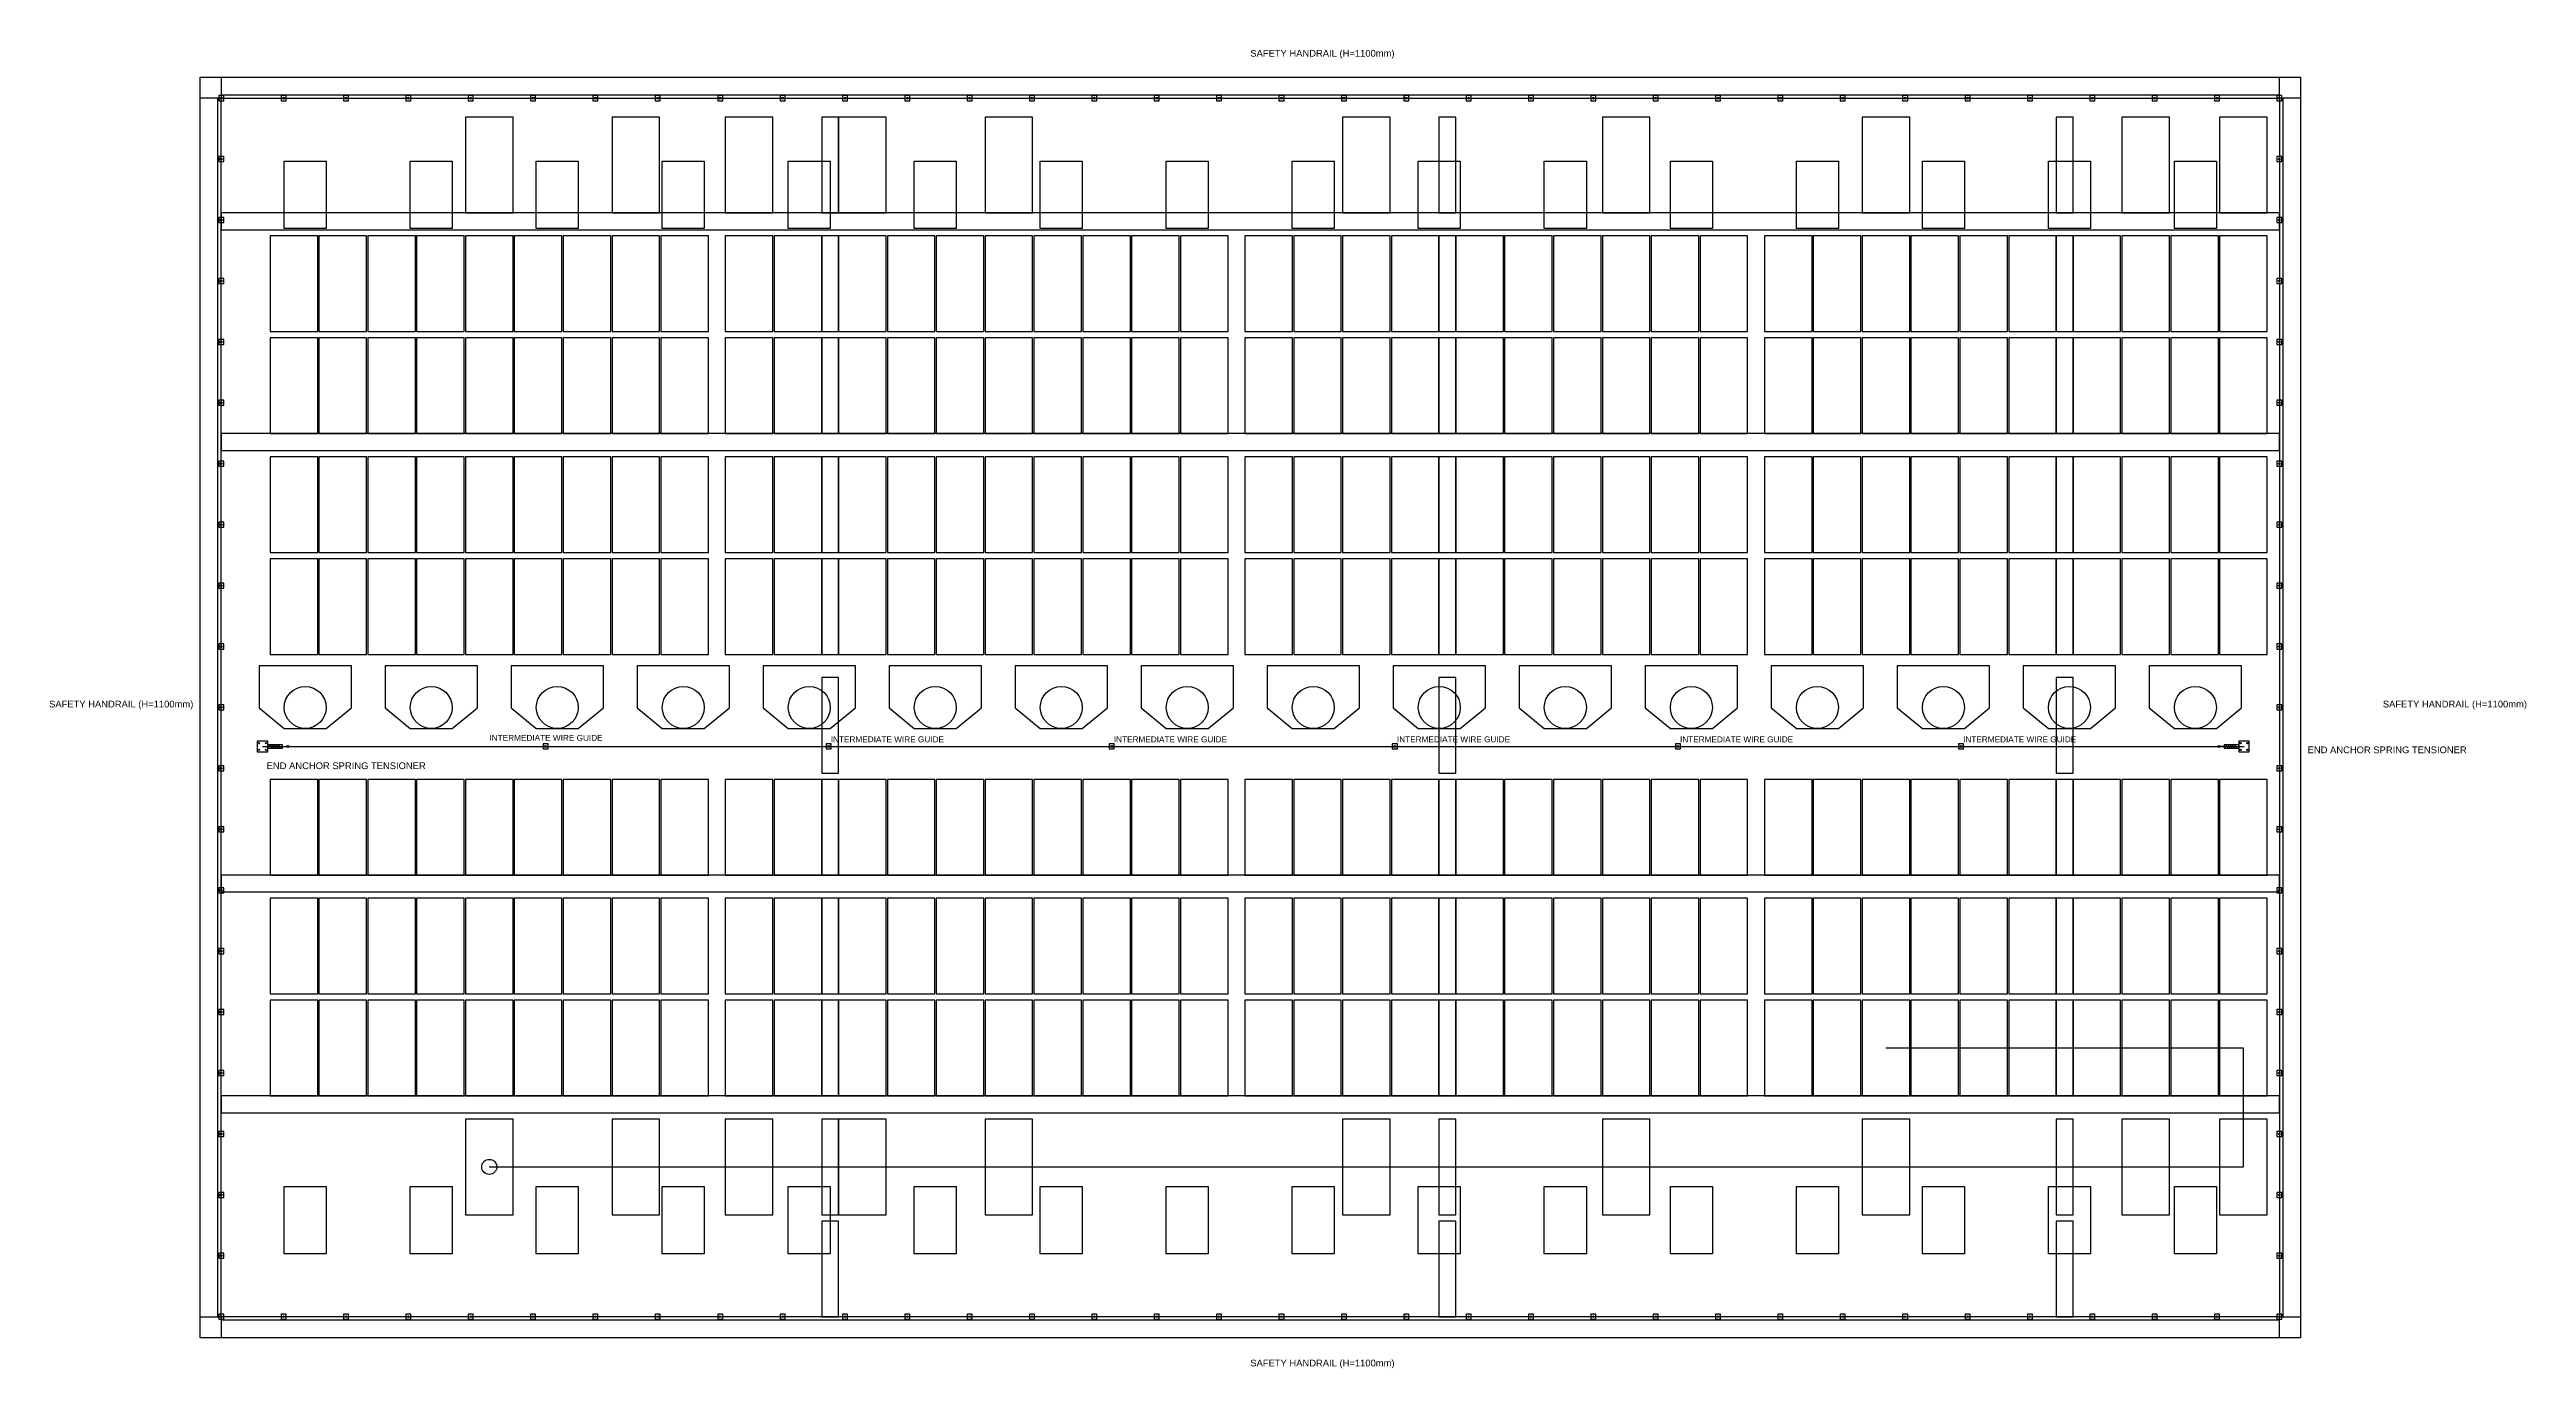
# Model space of a CAD drawing. Header units: millimetres. Extents: x 2737.8 to 2796.7, y 1709.9 to 1741.3.
import ezdxf

# ---------------------------------------------------------------- set-up
doc = ezdxf.new("R2010")
doc.units = ezdxf.units.MM
for name, color, linetype in [('PV_ANNOTATION', 7, 'Continuous'), ('PV_BOUNDARY', 4, 'Continuous'), ('PV_FALL_SAFETY', 6, 'Continuous'), ('PV_HANDRAIL', 40, 'Continuous'), ('PV_MODULES', 5, 'Continuous'), ('PV_OBSTACLE', 1, 'Continuous'), ('PV_SHADOW', 9, 'Continuous'), ('PV_STRING_TAGS', 2, 'Continuous'), ('PV_STRINGS', 1, 'Continuous'), ('PV_WALKWAY', 30, 'Continuous')]:
    doc.layers.add(name, color=color, linetype=linetype)
doc.styles.get("Standard").update_dxf_attribs({"font": 'arial.ttf'})

msp = doc.modelspace()

# ---------------------------------------------------------------- texts
at = {"layer": 'PV_ANNOTATION', "color": 7}
for s, height, p in [('SAFETY HANDRAIL (H=1100mm)', 0.16, (2766.363, 1741.115)), ('SAFETY HANDRAIL (H=1100mm)', 0.16, (2737.765, 1725.627)), ('SAFETY HANDRAIL (H=1100mm)', 0.16, (2793.325, 1725.627)), ('INTERMEDIATE WIRE GUIDE', 0.14, (2748.249, 1724.833)), ('INTERMEDIATE WIRE GUIDE', 0.14, (2756.375, 1724.798)), ('INTERMEDIATE WIRE GUIDE', 0.14, (2763.114, 1724.798)), ('INTERMEDIATE WIRE GUIDE', 0.14, (2769.854, 1724.798)), ('INTERMEDIATE WIRE GUIDE', 0.14, (2776.593, 1724.798)), ('INTERMEDIATE WIRE GUIDE', 0.14, (2783.333, 1724.798)), ('END ANCHOR SPRING TENSIONER', 0.16, (2742.945, 1724.159)), ('END ANCHOR SPRING TENSIONER', 0.16, (2791.535, 1724.538)), ('SAFETY HANDRAIL (H=1100mm)', 0.16, (2766.363, 1709.944))]:
    msp.add_text(s, height=height, dxfattribs=at).set_placement(p)

# ---------------------------------------------------------------- linework, layer by layer
for points in [[(2741.363, 1740.627), (2741.863, 1740.627), (2741.863, 1740.127), (2741.363, 1740.127), (2741.363, 1740.627)], [(2790.863, 1740.627), (2791.363, 1740.627), (2791.363, 1740.127), (2790.863, 1740.127), (2790.863, 1740.627)], [(2741.363, 1711.127), (2741.863, 1711.127), (2741.863, 1710.627), (2741.363, 1710.627), (2741.363, 1711.127)], [(2790.863, 1711.127), (2791.363, 1711.127), (2791.363, 1710.627), (2790.863, 1710.627), (2790.863, 1711.127)]]:
    msp.add_lwpolyline(points)
at = {"layer": 'PV_BOUNDARY'}
msp.add_lwpolyline([(2741.363, 1740.627), (2791.363, 1740.627), (2791.363, 1710.627), (2741.363, 1710.627)], close=True, dxfattribs=at)
at = {"layer": 'PV_FALL_SAFETY', "color": 6}
for p, q in [((2742.845, 1724.698), (2790.022, 1724.698)), ((2743.005, 1724.698), (2743.035, 1724.728)), ((2743.035, 1724.728), (2743.06, 1724.668)), ((2743.06, 1724.668), (2743.085, 1724.728)), ((2743.085, 1724.728), (2743.11, 1724.668)), ((2743.11, 1724.668), (2743.135, 1724.728)), ((2743.135, 1724.728), (2743.16, 1724.668)), ((2743.16, 1724.668), (2743.185, 1724.728)), ((2743.185, 1724.728), (2743.21, 1724.668)), ((2743.21, 1724.668), (2743.235, 1724.728)), ((2743.235, 1724.728), (2743.26, 1724.668)), ((2743.26, 1724.668), (2743.285, 1724.698)), ((2789.607, 1724.728), (2789.582, 1724.698)), ((2789.632, 1724.668), (2789.607, 1724.728)), ((2789.657, 1724.728), (2789.632, 1724.668)), ((2789.682, 1724.668), (2789.657, 1724.728)), ((2789.707, 1724.728), (2789.682, 1724.668)), ((2789.732, 1724.668), (2789.707, 1724.728)), ((2789.757, 1724.728), (2789.732, 1724.668)), ((2789.782, 1724.668), (2789.757, 1724.728)), ((2789.807, 1724.728), (2789.782, 1724.668)), ((2789.832, 1724.668), (2789.807, 1724.728)), ((2789.862, 1724.698), (2789.832, 1724.668))]:
    msp.add_line(p, q, dxfattribs=at)
at = {"layer": 'PV_FALL_SAFETY', "color": 1}
for p, q in [((2743.32, 1724.698), (2743.445, 1724.698)), ((2789.547, 1724.698), (2789.422, 1724.698))]:
    msp.add_line(p, q, dxfattribs=at)
at = {"layer": 'PV_FALL_SAFETY', "color": 6}
for points in [[(2742.72, 1724.573), (2742.97, 1724.573), (2742.97, 1724.823), (2742.72, 1724.823)], [(2749.525, 1724.638), (2749.645, 1724.638), (2749.645, 1724.758), (2749.525, 1724.758)], [(2756.265, 1724.638), (2756.385, 1724.638), (2756.385, 1724.758), (2756.265, 1724.758)], [(2763.004, 1724.638), (2763.124, 1724.638), (2763.124, 1724.758), (2763.004, 1724.758)], [(2769.744, 1724.638), (2769.864, 1724.638), (2769.864, 1724.758), (2769.744, 1724.758)], [(2776.483, 1724.638), (2776.603, 1724.638), (2776.603, 1724.758), (2776.483, 1724.758)], [(2783.223, 1724.638), (2783.343, 1724.638), (2783.343, 1724.758), (2783.223, 1724.758)], [(2790.147, 1724.823), (2789.897, 1724.823), (2789.897, 1724.573), (2790.147, 1724.573)]]:
    msp.add_lwpolyline(points, close=True, dxfattribs=at)
at = {"layer": 'PV_FALL_SAFETY', "color": 1}
for points in [[(2742.97, 1724.658), (2743.32, 1724.658), (2743.32, 1724.738), (2742.97, 1724.738)], [(2789.897, 1724.738), (2789.547, 1724.738), (2789.547, 1724.658), (2789.897, 1724.658)]]:
    msp.add_lwpolyline(points, close=True, dxfattribs=at)
at = {"layer": 'PV_FALL_SAFETY', "color": 6}
for centre in [(2742.765, 1724.778), (2742.765, 1724.618), (2742.925, 1724.778), (2742.925, 1724.618), (2789.942, 1724.778), (2789.942, 1724.618), (2790.102, 1724.778), (2790.102, 1724.618)]:
    msp.add_circle(centre, 0.015, dxfattribs=at)
at = {"layer": 'PV_FALL_SAFETY', "color": 1}
for centre in [(2743.445, 1724.698), (2749.585, 1724.698), (2756.325, 1724.698), (2763.064, 1724.698), (2769.804, 1724.698), (2776.543, 1724.698), (2783.283, 1724.698), (2789.422, 1724.698)]:
    msp.add_circle(centre, 0.025, dxfattribs=at)
at = {"layer": 'PV_HANDRAIL', "color": 2}
for p, q in [((2741.863, 1740.207), (2790.863, 1740.207)), ((2741.783, 1711.127), (2741.783, 1740.127)), ((2790.943, 1740.127), (2790.943, 1711.127)), ((2790.863, 1711.047), (2741.863, 1711.047))]:
    msp.add_line(p, q, dxfattribs=at)
at = {"layer": 'PV_HANDRAIL', "color": 40}
for p, q in [((2741.863, 1740.127), (2790.863, 1740.127)), ((2741.863, 1711.127), (2741.863, 1740.127)), ((2790.863, 1740.127), (2790.863, 1711.127)), ((2790.863, 1711.127), (2741.863, 1711.127))]:
    msp.add_line(p, q, dxfattribs=at)
for points in [[(2741.803, 1740.067), (2741.923, 1740.067), (2741.923, 1740.187), (2741.803, 1740.187)], [(2741.803, 1740.067), (2741.923, 1740.067), (2741.923, 1740.187), (2741.803, 1740.187)], [(2743.288, 1740.067), (2743.408, 1740.067), (2743.408, 1740.187), (2743.288, 1740.187)], [(2744.773, 1740.067), (2744.893, 1740.067), (2744.893, 1740.187), (2744.773, 1740.187)], [(2746.258, 1740.067), (2746.378, 1740.067), (2746.378, 1740.187), (2746.258, 1740.187)], [(2747.743, 1740.067), (2747.863, 1740.067), (2747.863, 1740.187), (2747.743, 1740.187)], [(2749.228, 1740.067), (2749.348, 1740.067), (2749.348, 1740.187), (2749.228, 1740.187)], [(2750.712, 1740.067), (2750.832, 1740.067), (2750.832, 1740.187), (2750.712, 1740.187)], [(2752.197, 1740.067), (2752.317, 1740.067), (2752.317, 1740.187), (2752.197, 1740.187)], [(2753.682, 1740.067), (2753.802, 1740.067), (2753.802, 1740.187), (2753.682, 1740.187)], [(2755.167, 1740.067), (2755.287, 1740.067), (2755.287, 1740.187), (2755.167, 1740.187)], [(2756.652, 1740.067), (2756.772, 1740.067), (2756.772, 1740.187), (2756.652, 1740.187)], [(2758.137, 1740.067), (2758.257, 1740.067), (2758.257, 1740.187), (2758.137, 1740.187)], [(2759.622, 1740.067), (2759.742, 1740.067), (2759.742, 1740.187), (2759.622, 1740.187)], [(2761.106, 1740.067), (2761.226, 1740.067), (2761.226, 1740.187), (2761.106, 1740.187)], [(2762.591, 1740.067), (2762.711, 1740.067), (2762.711, 1740.187), (2762.591, 1740.187)], [(2764.076, 1740.067), (2764.196, 1740.067), (2764.196, 1740.187), (2764.076, 1740.187)], [(2765.561, 1740.067), (2765.681, 1740.067), (2765.681, 1740.187), (2765.561, 1740.187)], [(2767.046, 1740.067), (2767.166, 1740.067), (2767.166, 1740.187), (2767.046, 1740.187)], [(2768.531, 1740.067), (2768.651, 1740.067), (2768.651, 1740.187), (2768.531, 1740.187)], [(2770.015, 1740.067), (2770.135, 1740.067), (2770.135, 1740.187), (2770.015, 1740.187)], [(2771.5, 1740.067), (2771.62, 1740.067), (2771.62, 1740.187), (2771.5, 1740.187)], [(2772.985, 1740.067), (2773.105, 1740.067), (2773.105, 1740.187), (2772.985, 1740.187)], [(2774.47, 1740.067), (2774.59, 1740.067), (2774.59, 1740.187), (2774.47, 1740.187)], [(2775.955, 1740.067), (2776.075, 1740.067), (2776.075, 1740.187), (2775.955, 1740.187)], [(2777.44, 1740.067), (2777.56, 1740.067), (2777.56, 1740.187), (2777.44, 1740.187)], [(2778.925, 1740.067), (2779.045, 1740.067), (2779.045, 1740.187), (2778.925, 1740.187)], [(2780.409, 1740.067), (2780.529, 1740.067), (2780.529, 1740.187), (2780.409, 1740.187)], [(2781.894, 1740.067), (2782.014, 1740.067), (2782.014, 1740.187), (2781.894, 1740.187)], [(2783.379, 1740.067), (2783.499, 1740.067), (2783.499, 1740.187), (2783.379, 1740.187)], [(2784.864, 1740.067), (2784.984, 1740.067), (2784.984, 1740.187), (2784.864, 1740.187)], [(2786.349, 1740.067), (2786.469, 1740.067), (2786.469, 1740.187), (2786.349, 1740.187)], [(2787.834, 1740.067), (2787.954, 1740.067), (2787.954, 1740.187), (2787.834, 1740.187)], [(2789.319, 1740.067), (2789.439, 1740.067), (2789.439, 1740.187), (2789.319, 1740.187)], [(2790.803, 1740.067), (2790.923, 1740.067), (2790.923, 1740.187), (2790.803, 1740.187)], [(2790.803, 1740.067), (2790.923, 1740.067), (2790.923, 1740.187), (2790.803, 1740.187)], [(2741.803, 1738.617), (2741.923, 1738.617), (2741.923, 1738.737), (2741.803, 1738.737)], [(2790.803, 1738.617), (2790.923, 1738.617), (2790.923, 1738.737), (2790.803, 1738.737)], [(2741.803, 1737.167), (2741.923, 1737.167), (2741.923, 1737.287), (2741.803, 1737.287)], [(2790.803, 1737.167), (2790.923, 1737.167), (2790.923, 1737.287), (2790.803, 1737.287)], [(2741.803, 1735.717), (2741.923, 1735.717), (2741.923, 1735.837), (2741.803, 1735.837)], [(2790.803, 1735.717), (2790.923, 1735.717), (2790.923, 1735.837), (2790.803, 1735.837)], [(2741.803, 1734.267), (2741.923, 1734.267), (2741.923, 1734.387), (2741.803, 1734.387)], [(2790.803, 1734.267), (2790.923, 1734.267), (2790.923, 1734.387), (2790.803, 1734.387)], [(2741.803, 1732.817), (2741.923, 1732.817), (2741.923, 1732.937), (2741.803, 1732.937)], [(2790.803, 1732.817), (2790.923, 1732.817), (2790.923, 1732.937), (2790.803, 1732.937)], [(2741.803, 1731.367), (2741.923, 1731.367), (2741.923, 1731.487), (2741.803, 1731.487)], [(2790.803, 1731.367), (2790.923, 1731.367), (2790.923, 1731.487), (2790.803, 1731.487)], [(2741.803, 1729.917), (2741.923, 1729.917), (2741.923, 1730.037), (2741.803, 1730.037)], [(2790.803, 1729.917), (2790.923, 1729.917), (2790.923, 1730.037), (2790.803, 1730.037)], [(2741.803, 1728.467), (2741.923, 1728.467), (2741.923, 1728.587), (2741.803, 1728.587)], [(2790.803, 1728.467), (2790.923, 1728.467), (2790.923, 1728.587), (2790.803, 1728.587)], [(2741.803, 1727.017), (2741.923, 1727.017), (2741.923, 1727.137), (2741.803, 1727.137)], [(2790.803, 1727.017), (2790.923, 1727.017), (2790.923, 1727.137), (2790.803, 1727.137)], [(2741.803, 1725.567), (2741.923, 1725.567), (2741.923, 1725.687), (2741.803, 1725.687)], [(2790.803, 1725.567), (2790.923, 1725.567), (2790.923, 1725.687), (2790.803, 1725.687)], [(2741.803, 1724.117), (2741.923, 1724.117), (2741.923, 1724.237), (2741.803, 1724.237)], [(2790.803, 1724.117), (2790.923, 1724.117), (2790.923, 1724.237), (2790.803, 1724.237)], [(2741.803, 1722.667), (2741.923, 1722.667), (2741.923, 1722.787), (2741.803, 1722.787)], [(2790.803, 1722.667), (2790.923, 1722.667), (2790.923, 1722.787), (2790.803, 1722.787)], [(2741.803, 1721.217), (2741.923, 1721.217), (2741.923, 1721.337), (2741.803, 1721.337)], [(2790.803, 1721.217), (2790.923, 1721.217), (2790.923, 1721.337), (2790.803, 1721.337)], [(2741.803, 1719.767), (2741.923, 1719.767), (2741.923, 1719.887), (2741.803, 1719.887)], [(2790.803, 1719.767), (2790.923, 1719.767), (2790.923, 1719.887), (2790.803, 1719.887)], [(2741.803, 1718.317), (2741.923, 1718.317), (2741.923, 1718.437), (2741.803, 1718.437)], [(2790.803, 1718.317), (2790.923, 1718.317), (2790.923, 1718.437), (2790.803, 1718.437)], [(2741.803, 1716.867), (2741.923, 1716.867), (2741.923, 1716.987), (2741.803, 1716.987)], [(2790.803, 1716.867), (2790.923, 1716.867), (2790.923, 1716.987), (2790.803, 1716.987)], [(2741.803, 1715.417), (2741.923, 1715.417), (2741.923, 1715.537), (2741.803, 1715.537)], [(2790.803, 1715.417), (2790.923, 1715.417), (2790.923, 1715.537), (2790.803, 1715.537)], [(2741.803, 1713.967), (2741.923, 1713.967), (2741.923, 1714.087), (2741.803, 1714.087)], [(2790.803, 1713.967), (2790.923, 1713.967), (2790.923, 1714.087), (2790.803, 1714.087)], [(2741.803, 1712.517), (2741.923, 1712.517), (2741.923, 1712.637), (2741.803, 1712.637)], [(2790.803, 1712.517), (2790.923, 1712.517), (2790.923, 1712.637), (2790.803, 1712.637)], [(2741.803, 1711.067), (2741.923, 1711.067), (2741.923, 1711.187), (2741.803, 1711.187)], [(2741.803, 1711.067), (2741.923, 1711.067), (2741.923, 1711.187), (2741.803, 1711.187)], [(2743.288, 1711.067), (2743.408, 1711.067), (2743.408, 1711.187), (2743.288, 1711.187)], [(2744.773, 1711.067), (2744.893, 1711.067), (2744.893, 1711.187), (2744.773, 1711.187)], [(2746.258, 1711.067), (2746.378, 1711.067), (2746.378, 1711.187), (2746.258, 1711.187)], [(2747.743, 1711.067), (2747.863, 1711.067), (2747.863, 1711.187), (2747.743, 1711.187)], [(2749.228, 1711.067), (2749.348, 1711.067), (2749.348, 1711.187), (2749.228, 1711.187)], [(2750.712, 1711.067), (2750.832, 1711.067), (2750.832, 1711.187), (2750.712, 1711.187)], [(2752.197, 1711.067), (2752.317, 1711.067), (2752.317, 1711.187), (2752.197, 1711.187)], [(2753.682, 1711.067), (2753.802, 1711.067), (2753.802, 1711.187), (2753.682, 1711.187)], [(2755.167, 1711.067), (2755.287, 1711.067), (2755.287, 1711.187), (2755.167, 1711.187)], [(2756.652, 1711.067), (2756.772, 1711.067), (2756.772, 1711.187), (2756.652, 1711.187)], [(2758.137, 1711.067), (2758.257, 1711.067), (2758.257, 1711.187), (2758.137, 1711.187)], [(2759.622, 1711.067), (2759.742, 1711.067), (2759.742, 1711.187), (2759.622, 1711.187)], [(2761.106, 1711.067), (2761.226, 1711.067), (2761.226, 1711.187), (2761.106, 1711.187)], [(2762.591, 1711.067), (2762.711, 1711.067), (2762.711, 1711.187), (2762.591, 1711.187)], [(2764.076, 1711.067), (2764.196, 1711.067), (2764.196, 1711.187), (2764.076, 1711.187)], [(2765.561, 1711.067), (2765.681, 1711.067), (2765.681, 1711.187), (2765.561, 1711.187)], [(2767.046, 1711.067), (2767.166, 1711.067), (2767.166, 1711.187), (2767.046, 1711.187)], [(2768.531, 1711.067), (2768.651, 1711.067), (2768.651, 1711.187), (2768.531, 1711.187)], [(2770.015, 1711.067), (2770.135, 1711.067), (2770.135, 1711.187), (2770.015, 1711.187)], [(2771.5, 1711.067), (2771.62, 1711.067), (2771.62, 1711.187), (2771.5, 1711.187)], [(2772.985, 1711.067), (2773.105, 1711.067), (2773.105, 1711.187), (2772.985, 1711.187)], [(2774.47, 1711.067), (2774.59, 1711.067), (2774.59, 1711.187), (2774.47, 1711.187)], [(2775.955, 1711.067), (2776.075, 1711.067), (2776.075, 1711.187), (2775.955, 1711.187)], [(2777.44, 1711.067), (2777.56, 1711.067), (2777.56, 1711.187), (2777.44, 1711.187)], [(2778.925, 1711.067), (2779.045, 1711.067), (2779.045, 1711.187), (2778.925, 1711.187)], [(2780.409, 1711.067), (2780.529, 1711.067), (2780.529, 1711.187), (2780.409, 1711.187)], [(2781.894, 1711.067), (2782.014, 1711.067), (2782.014, 1711.187), (2781.894, 1711.187)], [(2783.379, 1711.067), (2783.499, 1711.067), (2783.499, 1711.187), (2783.379, 1711.187)], [(2784.864, 1711.067), (2784.984, 1711.067), (2784.984, 1711.187), (2784.864, 1711.187)], [(2786.349, 1711.067), (2786.469, 1711.067), (2786.469, 1711.187), (2786.349, 1711.187)], [(2787.834, 1711.067), (2787.954, 1711.067), (2787.954, 1711.187), (2787.834, 1711.187)], [(2789.319, 1711.067), (2789.439, 1711.067), (2789.439, 1711.187), (2789.319, 1711.187)], [(2790.803, 1711.067), (2790.923, 1711.067), (2790.923, 1711.187), (2790.803, 1711.187)], [(2790.803, 1711.067), (2790.923, 1711.067), (2790.923, 1711.187), (2790.803, 1711.187)]]:
    msp.add_lwpolyline(points, close=True, dxfattribs=at)
at = {"layer": 'PV_HANDRAIL', "color": 2}
for centre in [(2741.863, 1740.127), (2741.863, 1740.127), (2743.348, 1740.127), (2744.833, 1740.127), (2746.318, 1740.127), (2747.803, 1740.127), (2749.288, 1740.127), (2750.772, 1740.127), (2752.257, 1740.127), (2753.742, 1740.127), (2755.227, 1740.127), (2756.712, 1740.127), (2758.197, 1740.127), (2759.682, 1740.127), (2761.166, 1740.127), (2762.651, 1740.127), (2764.136, 1740.127), (2765.621, 1740.127), (2767.106, 1740.127), (2768.591, 1740.127), (2770.075, 1740.127), (2771.56, 1740.127), (2773.045, 1740.127), (2774.53, 1740.127), (2776.015, 1740.127), (2777.5, 1740.127), (2778.985, 1740.127), (2780.469, 1740.127), (2781.954, 1740.127), (2783.439, 1740.127), (2784.924, 1740.127), (2786.409, 1740.127), (2787.894, 1740.127), (2789.379, 1740.127), (2790.863, 1740.127), (2790.863, 1740.127), (2741.863, 1738.677), (2790.863, 1738.677), (2741.863, 1737.227), (2790.863, 1737.227), (2741.863, 1735.777), (2790.863, 1735.777), (2741.863, 1734.327), (2790.863, 1734.327), (2741.863, 1732.877), (2790.863, 1732.877), (2741.863, 1731.427), (2790.863, 1731.427), (2741.863, 1729.977), (2790.863, 1729.977), (2741.863, 1728.527), (2790.863, 1728.527), (2741.863, 1727.077), (2790.863, 1727.077), (2741.863, 1725.627), (2790.863, 1725.627), (2741.863, 1724.177), (2790.863, 1724.177), (2741.863, 1722.727), (2790.863, 1722.727), (2741.863, 1721.277), (2790.863, 1721.277), (2741.863, 1719.827), (2790.863, 1719.827), (2741.863, 1718.377), (2790.863, 1718.377), (2741.863, 1716.927), (2790.863, 1716.927), (2741.863, 1715.477), (2790.863, 1715.477), (2741.863, 1714.027), (2790.863, 1714.027), (2741.863, 1712.577), (2790.863, 1712.577), (2741.863, 1711.127), (2741.863, 1711.127), (2743.348, 1711.127), (2744.833, 1711.127), (2746.318, 1711.127), (2747.803, 1711.127), (2749.288, 1711.127), (2750.772, 1711.127), (2752.257, 1711.127), (2753.742, 1711.127), (2755.227, 1711.127), (2756.712, 1711.127), (2758.197, 1711.127), (2759.682, 1711.127), (2761.166, 1711.127), (2762.651, 1711.127), (2764.136, 1711.127), (2765.621, 1711.127), (2767.106, 1711.127), (2768.591, 1711.127), (2770.075, 1711.127), (2771.56, 1711.127), (2773.045, 1711.127), (2774.53, 1711.127), (2776.015, 1711.127), (2777.5, 1711.127), (2778.985, 1711.127), (2780.469, 1711.127), (2781.954, 1711.127), (2783.439, 1711.127), (2784.924, 1711.127), (2786.409, 1711.127), (2787.894, 1711.127), (2789.379, 1711.127), (2790.863, 1711.127), (2790.863, 1711.127)]:
    msp.add_circle(centre, 0.02, dxfattribs=at)
at = {"layer": 'PV_MODULES', "color": 5}
for points in [[(2747.678, 1737.397), (2748.811, 1737.397), (2748.811, 1739.674), (2747.678, 1739.674)], [(2751.167, 1737.397), (2752.3, 1737.397), (2752.3, 1739.674), (2751.167, 1739.674)], [(2753.863, 1737.397), (2754.996, 1737.397), (2754.996, 1739.674), (2753.863, 1739.674)], [(2756.559, 1737.397), (2757.692, 1737.397), (2757.692, 1739.674), (2756.559, 1739.674)], [(2760.048, 1737.397), (2761.181, 1737.397), (2761.181, 1739.674), (2760.048, 1739.674)], [(2768.559, 1737.397), (2769.692, 1737.397), (2769.692, 1739.674), (2768.559, 1739.674)], [(2774.744, 1737.397), (2775.877, 1737.397), (2775.877, 1739.674), (2774.744, 1739.674)], [(2780.929, 1737.397), (2782.062, 1737.397), (2782.062, 1739.674), (2780.929, 1739.674)], [(2787.114, 1737.397), (2788.247, 1737.397), (2788.247, 1739.674), (2787.114, 1739.674)], [(2789.44, 1737.397), (2790.573, 1737.397), (2790.573, 1739.674), (2789.44, 1739.674)], [(2743.026, 1734.57), (2744.159, 1734.57), (2744.159, 1736.847), (2743.026, 1736.847)], [(2744.189, 1734.57), (2745.322, 1734.57), (2745.322, 1736.847), (2744.189, 1736.847)], [(2745.352, 1734.57), (2746.485, 1734.57), (2746.485, 1736.847), (2745.352, 1736.847)], [(2746.515, 1734.57), (2747.648, 1734.57), (2747.648, 1736.847), (2746.515, 1736.847)], [(2747.678, 1734.57), (2748.811, 1734.57), (2748.811, 1736.847), (2747.678, 1736.847)], [(2748.841, 1734.57), (2749.974, 1734.57), (2749.974, 1736.847), (2748.841, 1736.847)], [(2750.004, 1734.57), (2751.137, 1734.57), (2751.137, 1736.847), (2750.004, 1736.847)], [(2751.167, 1734.57), (2752.3, 1734.57), (2752.3, 1736.847), (2751.167, 1736.847)], [(2752.33, 1734.57), (2753.463, 1734.57), (2753.463, 1736.847), (2752.33, 1736.847)], [(2753.863, 1734.57), (2754.996, 1734.57), (2754.996, 1736.847), (2753.863, 1736.847)], [(2755.026, 1734.57), (2756.159, 1734.57), (2756.159, 1736.847), (2755.026, 1736.847)], [(2756.559, 1734.57), (2757.692, 1734.57), (2757.692, 1736.847), (2756.559, 1736.847)], [(2757.722, 1734.57), (2758.855, 1734.57), (2758.855, 1736.847), (2757.722, 1736.847)], [(2758.885, 1734.57), (2760.018, 1734.57), (2760.018, 1736.847), (2758.885, 1736.847)], [(2760.048, 1734.57), (2761.181, 1734.57), (2761.181, 1736.847), (2760.048, 1736.847)], [(2761.211, 1734.57), (2762.344, 1734.57), (2762.344, 1736.847), (2761.211, 1736.847)], [(2762.374, 1734.57), (2763.507, 1734.57), (2763.507, 1736.847), (2762.374, 1736.847)], [(2763.537, 1734.57), (2764.67, 1734.57), (2764.67, 1736.847), (2763.537, 1736.847)], [(2764.7, 1734.57), (2765.833, 1734.57), (2765.833, 1736.847), (2764.7, 1736.847)], [(2766.233, 1734.57), (2767.366, 1734.57), (2767.366, 1736.847), (2766.233, 1736.847)], [(2767.396, 1734.57), (2768.529, 1734.57), (2768.529, 1736.847), (2767.396, 1736.847)], [(2768.559, 1734.57), (2769.692, 1734.57), (2769.692, 1736.847), (2768.559, 1736.847)], [(2769.722, 1734.57), (2770.855, 1734.57), (2770.855, 1736.847), (2769.722, 1736.847)], [(2771.255, 1734.57), (2772.388, 1734.57), (2772.388, 1736.847), (2771.255, 1736.847)], [(2772.418, 1734.57), (2773.551, 1734.57), (2773.551, 1736.847), (2772.418, 1736.847)], [(2773.581, 1734.57), (2774.714, 1734.57), (2774.714, 1736.847), (2773.581, 1736.847)], [(2774.744, 1734.57), (2775.877, 1734.57), (2775.877, 1736.847), (2774.744, 1736.847)], [(2775.907, 1734.57), (2777.04, 1734.57), (2777.04, 1736.847), (2775.907, 1736.847)], [(2777.07, 1734.57), (2778.203, 1734.57), (2778.203, 1736.847), (2777.07, 1736.847)], [(2778.603, 1734.57), (2779.736, 1734.57), (2779.736, 1736.847), (2778.603, 1736.847)], [(2779.766, 1734.57), (2780.899, 1734.57), (2780.899, 1736.847), (2779.766, 1736.847)], [(2780.929, 1734.57), (2782.062, 1734.57), (2782.062, 1736.847), (2780.929, 1736.847)], [(2782.092, 1734.57), (2783.225, 1734.57), (2783.225, 1736.847), (2782.092, 1736.847)], [(2783.255, 1734.57), (2784.388, 1734.57), (2784.388, 1736.847), (2783.255, 1736.847)], [(2784.418, 1734.57), (2785.551, 1734.57), (2785.551, 1736.847), (2784.418, 1736.847)], [(2785.951, 1734.57), (2787.084, 1734.57), (2787.084, 1736.847), (2785.951, 1736.847)], [(2787.114, 1734.57), (2788.247, 1734.57), (2788.247, 1736.847), (2787.114, 1736.847)], [(2788.277, 1734.57), (2789.41, 1734.57), (2789.41, 1736.847), (2788.277, 1736.847)], [(2789.44, 1734.57), (2790.573, 1734.57), (2790.573, 1736.847), (2789.44, 1736.847)], [(2743.026, 1732.143), (2744.159, 1732.143), (2744.159, 1734.42), (2743.026, 1734.42)], [(2744.189, 1732.143), (2745.322, 1732.143), (2745.322, 1734.42), (2744.189, 1734.42)], [(2745.352, 1732.143), (2746.485, 1732.143), (2746.485, 1734.42), (2745.352, 1734.42)], [(2746.515, 1732.143), (2747.648, 1732.143), (2747.648, 1734.42), (2746.515, 1734.42)], [(2747.678, 1732.143), (2748.811, 1732.143), (2748.811, 1734.42), (2747.678, 1734.42)], [(2748.841, 1732.143), (2749.974, 1732.143), (2749.974, 1734.42), (2748.841, 1734.42)], [(2750.004, 1732.143), (2751.137, 1732.143), (2751.137, 1734.42), (2750.004, 1734.42)], [(2751.167, 1732.143), (2752.3, 1732.143), (2752.3, 1734.42), (2751.167, 1734.42)], [(2752.33, 1732.143), (2753.463, 1732.143), (2753.463, 1734.42), (2752.33, 1734.42)], [(2753.863, 1732.143), (2754.996, 1732.143), (2754.996, 1734.42), (2753.863, 1734.42)], [(2755.026, 1732.143), (2756.159, 1732.143), (2756.159, 1734.42), (2755.026, 1734.42)], [(2756.559, 1732.143), (2757.692, 1732.143), (2757.692, 1734.42), (2756.559, 1734.42)], [(2757.722, 1732.143), (2758.855, 1732.143), (2758.855, 1734.42), (2757.722, 1734.42)], [(2758.885, 1732.143), (2760.018, 1732.143), (2760.018, 1734.42), (2758.885, 1734.42)], [(2760.048, 1732.143), (2761.181, 1732.143), (2761.181, 1734.42), (2760.048, 1734.42)], [(2761.211, 1732.143), (2762.344, 1732.143), (2762.344, 1734.42), (2761.211, 1734.42)], [(2762.374, 1732.143), (2763.507, 1732.143), (2763.507, 1734.42), (2762.374, 1734.42)], [(2763.537, 1732.143), (2764.67, 1732.143), (2764.67, 1734.42), (2763.537, 1734.42)], [(2764.7, 1732.143), (2765.833, 1732.143), (2765.833, 1734.42), (2764.7, 1734.42)], [(2766.233, 1732.143), (2767.366, 1732.143), (2767.366, 1734.42), (2766.233, 1734.42)], [(2767.396, 1732.143), (2768.529, 1732.143), (2768.529, 1734.42), (2767.396, 1734.42)], [(2768.559, 1732.143), (2769.692, 1732.143), (2769.692, 1734.42), (2768.559, 1734.42)], [(2769.722, 1732.143), (2770.855, 1732.143), (2770.855, 1734.42), (2769.722, 1734.42)], [(2771.255, 1732.143), (2772.388, 1732.143), (2772.388, 1734.42), (2771.255, 1734.42)], [(2772.418, 1732.143), (2773.551, 1732.143), (2773.551, 1734.42), (2772.418, 1734.42)], [(2773.581, 1732.143), (2774.714, 1732.143), (2774.714, 1734.42), (2773.581, 1734.42)], [(2774.744, 1732.143), (2775.877, 1732.143), (2775.877, 1734.42), (2774.744, 1734.42)], [(2775.907, 1732.143), (2777.04, 1732.143), (2777.04, 1734.42), (2775.907, 1734.42)], [(2777.07, 1732.143), (2778.203, 1732.143), (2778.203, 1734.42), (2777.07, 1734.42)], [(2778.603, 1732.143), (2779.736, 1732.143), (2779.736, 1734.42), (2778.603, 1734.42)], [(2779.766, 1732.143), (2780.899, 1732.143), (2780.899, 1734.42), (2779.766, 1734.42)], [(2780.929, 1732.143), (2782.062, 1732.143), (2782.062, 1734.42), (2780.929, 1734.42)], [(2782.092, 1732.143), (2783.225, 1732.143), (2783.225, 1734.42), (2782.092, 1734.42)], [(2783.255, 1732.143), (2784.388, 1732.143), (2784.388, 1734.42), (2783.255, 1734.42)], [(2784.418, 1732.143), (2785.551, 1732.143), (2785.551, 1734.42), (2784.418, 1734.42)], [(2785.951, 1732.143), (2787.084, 1732.143), (2787.084, 1734.42), (2785.951, 1734.42)], [(2787.114, 1732.143), (2788.247, 1732.143), (2788.247, 1734.42), (2787.114, 1734.42)], [(2788.277, 1732.143), (2789.41, 1732.143), (2789.41, 1734.42), (2788.277, 1734.42)], [(2789.44, 1732.143), (2790.573, 1732.143), (2790.573, 1734.42), (2789.44, 1734.42)], [(2743.026, 1729.316), (2744.159, 1729.316), (2744.159, 1731.593), (2743.026, 1731.593)], [(2744.189, 1729.316), (2745.322, 1729.316), (2745.322, 1731.593), (2744.189, 1731.593)], [(2745.352, 1729.316), (2746.485, 1729.316), (2746.485, 1731.593), (2745.352, 1731.593)], [(2746.515, 1729.316), (2747.648, 1729.316), (2747.648, 1731.593), (2746.515, 1731.593)], [(2747.678, 1729.316), (2748.811, 1729.316), (2748.811, 1731.593), (2747.678, 1731.593)], [(2748.841, 1729.316), (2749.974, 1729.316), (2749.974, 1731.593), (2748.841, 1731.593)], [(2750.004, 1729.316), (2751.137, 1729.316), (2751.137, 1731.593), (2750.004, 1731.593)], [(2751.167, 1729.316), (2752.3, 1729.316), (2752.3, 1731.593), (2751.167, 1731.593)], [(2752.33, 1729.316), (2753.463, 1729.316), (2753.463, 1731.593), (2752.33, 1731.593)], [(2753.863, 1729.316), (2754.996, 1729.316), (2754.996, 1731.593), (2753.863, 1731.593)], [(2755.026, 1729.316), (2756.159, 1729.316), (2756.159, 1731.593), (2755.026, 1731.593)], [(2756.559, 1729.316), (2757.692, 1729.316), (2757.692, 1731.593), (2756.559, 1731.593)], [(2757.722, 1729.316), (2758.855, 1729.316), (2758.855, 1731.593), (2757.722, 1731.593)], [(2758.885, 1729.316), (2760.018, 1729.316), (2760.018, 1731.593), (2758.885, 1731.593)], [(2760.048, 1729.316), (2761.181, 1729.316), (2761.181, 1731.593), (2760.048, 1731.593)], [(2761.211, 1729.316), (2762.344, 1729.316), (2762.344, 1731.593), (2761.211, 1731.593)], [(2762.374, 1729.316), (2763.507, 1729.316), (2763.507, 1731.593), (2762.374, 1731.593)], [(2763.537, 1729.316), (2764.67, 1729.316), (2764.67, 1731.593), (2763.537, 1731.593)], [(2764.7, 1729.316), (2765.833, 1729.316), (2765.833, 1731.593), (2764.7, 1731.593)], [(2766.233, 1729.316), (2767.366, 1729.316), (2767.366, 1731.593), (2766.233, 1731.593)], [(2767.396, 1729.316), (2768.529, 1729.316), (2768.529, 1731.593), (2767.396, 1731.593)], [(2768.559, 1729.316), (2769.692, 1729.316), (2769.692, 1731.593), (2768.559, 1731.593)], [(2769.722, 1729.316), (2770.855, 1729.316), (2770.855, 1731.593), (2769.722, 1731.593)], [(2771.255, 1729.316), (2772.388, 1729.316), (2772.388, 1731.593), (2771.255, 1731.593)], [(2772.418, 1729.316), (2773.551, 1729.316), (2773.551, 1731.593), (2772.418, 1731.593)], [(2773.581, 1729.316), (2774.714, 1729.316), (2774.714, 1731.593), (2773.581, 1731.593)], [(2774.744, 1729.316), (2775.877, 1729.316), (2775.877, 1731.593), (2774.744, 1731.593)], [(2775.907, 1729.316), (2777.04, 1729.316), (2777.04, 1731.593), (2775.907, 1731.593)], [(2777.07, 1729.316), (2778.203, 1729.316), (2778.203, 1731.593), (2777.07, 1731.593)], [(2778.603, 1729.316), (2779.736, 1729.316), (2779.736, 1731.593), (2778.603, 1731.593)], [(2779.766, 1729.316), (2780.899, 1729.316), (2780.899, 1731.593), (2779.766, 1731.593)], [(2780.929, 1729.316), (2782.062, 1729.316), (2782.062, 1731.593), (2780.929, 1731.593)], [(2782.092, 1729.316), (2783.225, 1729.316), (2783.225, 1731.593), (2782.092, 1731.593)], [(2783.255, 1729.316), (2784.388, 1729.316), (2784.388, 1731.593), (2783.255, 1731.593)], [(2784.418, 1729.316), (2785.551, 1729.316), (2785.551, 1731.593), (2784.418, 1731.593)], [(2785.951, 1729.316), (2787.084, 1729.316), (2787.084, 1731.593), (2785.951, 1731.593)], [(2787.114, 1729.316), (2788.247, 1729.316), (2788.247, 1731.593), (2787.114, 1731.593)], [(2788.277, 1729.316), (2789.41, 1729.316), (2789.41, 1731.593), (2788.277, 1731.593)], [(2789.44, 1729.316), (2790.573, 1729.316), (2790.573, 1731.593), (2789.44, 1731.593)], [(2743.026, 1726.889), (2744.159, 1726.889), (2744.159, 1729.166), (2743.026, 1729.166)], [(2744.189, 1726.889), (2745.322, 1726.889), (2745.322, 1729.166), (2744.189, 1729.166)], [(2745.352, 1726.889), (2746.485, 1726.889), (2746.485, 1729.166), (2745.352, 1729.166)], [(2746.515, 1726.889), (2747.648, 1726.889), (2747.648, 1729.166), (2746.515, 1729.166)], [(2747.678, 1726.889), (2748.811, 1726.889), (2748.811, 1729.166), (2747.678, 1729.166)], [(2748.841, 1726.889), (2749.974, 1726.889), (2749.974, 1729.166), (2748.841, 1729.166)], [(2750.004, 1726.889), (2751.137, 1726.889), (2751.137, 1729.166), (2750.004, 1729.166)], [(2751.167, 1726.889), (2752.3, 1726.889), (2752.3, 1729.166), (2751.167, 1729.166)], [(2752.33, 1726.889), (2753.463, 1726.889), (2753.463, 1729.166), (2752.33, 1729.166)], [(2753.863, 1726.889), (2754.996, 1726.889), (2754.996, 1729.166), (2753.863, 1729.166)], [(2755.026, 1726.889), (2756.159, 1726.889), (2756.159, 1729.166), (2755.026, 1729.166)], [(2756.559, 1726.889), (2757.692, 1726.889), (2757.692, 1729.166), (2756.559, 1729.166)], [(2757.722, 1726.889), (2758.855, 1726.889), (2758.855, 1729.166), (2757.722, 1729.166)], [(2758.885, 1726.889), (2760.018, 1726.889), (2760.018, 1729.166), (2758.885, 1729.166)], [(2760.048, 1726.889), (2761.181, 1726.889), (2761.181, 1729.166), (2760.048, 1729.166)], [(2761.211, 1726.889), (2762.344, 1726.889), (2762.344, 1729.166), (2761.211, 1729.166)], [(2762.374, 1726.889), (2763.507, 1726.889), (2763.507, 1729.166), (2762.374, 1729.166)], [(2763.537, 1726.889), (2764.67, 1726.889), (2764.67, 1729.166), (2763.537, 1729.166)], [(2764.7, 1726.889), (2765.833, 1726.889), (2765.833, 1729.166), (2764.7, 1729.166)], [(2766.233, 1726.889), (2767.366, 1726.889), (2767.366, 1729.166), (2766.233, 1729.166)], [(2767.396, 1726.889), (2768.529, 1726.889), (2768.529, 1729.166), (2767.396, 1729.166)], [(2768.559, 1726.889), (2769.692, 1726.889), (2769.692, 1729.166), (2768.559, 1729.166)], [(2769.722, 1726.889), (2770.855, 1726.889), (2770.855, 1729.166), (2769.722, 1729.166)], [(2771.255, 1726.889), (2772.388, 1726.889), (2772.388, 1729.166), (2771.255, 1729.166)], [(2772.418, 1726.889), (2773.551, 1726.889), (2773.551, 1729.166), (2772.418, 1729.166)], [(2773.581, 1726.889), (2774.714, 1726.889), (2774.714, 1729.166), (2773.581, 1729.166)], [(2774.744, 1726.889), (2775.877, 1726.889), (2775.877, 1729.166), (2774.744, 1729.166)], [(2775.907, 1726.889), (2777.04, 1726.889), (2777.04, 1729.166), (2775.907, 1729.166)], [(2777.07, 1726.889), (2778.203, 1726.889), (2778.203, 1729.166), (2777.07, 1729.166)], [(2778.603, 1726.889), (2779.736, 1726.889), (2779.736, 1729.166), (2778.603, 1729.166)], [(2779.766, 1726.889), (2780.899, 1726.889), (2780.899, 1729.166), (2779.766, 1729.166)], [(2780.929, 1726.889), (2782.062, 1726.889), (2782.062, 1729.166), (2780.929, 1729.166)], [(2782.092, 1726.889), (2783.225, 1726.889), (2783.225, 1729.166), (2782.092, 1729.166)], [(2783.255, 1726.889), (2784.388, 1726.889), (2784.388, 1729.166), (2783.255, 1729.166)], [(2784.418, 1726.889), (2785.551, 1726.889), (2785.551, 1729.166), (2784.418, 1729.166)], [(2785.951, 1726.889), (2787.084, 1726.889), (2787.084, 1729.166), (2785.951, 1729.166)], [(2787.114, 1726.889), (2788.247, 1726.889), (2788.247, 1729.166), (2787.114, 1729.166)], [(2788.277, 1726.889), (2789.41, 1726.889), (2789.41, 1729.166), (2788.277, 1729.166)], [(2789.44, 1726.889), (2790.573, 1726.889), (2790.573, 1729.166), (2789.44, 1729.166)], [(2743.026, 1721.635), (2744.159, 1721.635), (2744.159, 1723.912), (2743.026, 1723.912)], [(2744.189, 1721.635), (2745.322, 1721.635), (2745.322, 1723.912), (2744.189, 1723.912)], [(2745.352, 1721.635), (2746.485, 1721.635), (2746.485, 1723.912), (2745.352, 1723.912)], [(2746.515, 1721.635), (2747.648, 1721.635), (2747.648, 1723.912), (2746.515, 1723.912)], [(2747.678, 1721.635), (2748.811, 1721.635), (2748.811, 1723.912), (2747.678, 1723.912)], [(2748.841, 1721.635), (2749.974, 1721.635), (2749.974, 1723.912), (2748.841, 1723.912)], [(2750.004, 1721.635), (2751.137, 1721.635), (2751.137, 1723.912), (2750.004, 1723.912)], [(2751.167, 1721.635), (2752.3, 1721.635), (2752.3, 1723.912), (2751.167, 1723.912)], [(2752.33, 1721.635), (2753.463, 1721.635), (2753.463, 1723.912), (2752.33, 1723.912)], [(2753.863, 1721.635), (2754.996, 1721.635), (2754.996, 1723.912), (2753.863, 1723.912)], [(2755.026, 1721.635), (2756.159, 1721.635), (2756.159, 1723.912), (2755.026, 1723.912)], [(2756.559, 1721.635), (2757.692, 1721.635), (2757.692, 1723.912), (2756.559, 1723.912)], [(2757.722, 1721.635), (2758.855, 1721.635), (2758.855, 1723.912), (2757.722, 1723.912)], [(2758.885, 1721.635), (2760.018, 1721.635), (2760.018, 1723.912), (2758.885, 1723.912)], [(2760.048, 1721.635), (2761.181, 1721.635), (2761.181, 1723.912), (2760.048, 1723.912)], [(2761.211, 1721.635), (2762.344, 1721.635), (2762.344, 1723.912), (2761.211, 1723.912)], [(2762.374, 1721.635), (2763.507, 1721.635), (2763.507, 1723.912), (2762.374, 1723.912)], [(2763.537, 1721.635), (2764.67, 1721.635), (2764.67, 1723.912), (2763.537, 1723.912)], [(2764.7, 1721.635), (2765.833, 1721.635), (2765.833, 1723.912), (2764.7, 1723.912)], [(2766.233, 1721.635), (2767.366, 1721.635), (2767.366, 1723.912), (2766.233, 1723.912)], [(2767.396, 1721.635), (2768.529, 1721.635), (2768.529, 1723.912), (2767.396, 1723.912)], [(2768.559, 1721.635), (2769.692, 1721.635), (2769.692, 1723.912), (2768.559, 1723.912)], [(2769.722, 1721.635), (2770.855, 1721.635), (2770.855, 1723.912), (2769.722, 1723.912)], [(2771.255, 1721.635), (2772.388, 1721.635), (2772.388, 1723.912), (2771.255, 1723.912)], [(2772.418, 1721.635), (2773.551, 1721.635), (2773.551, 1723.912), (2772.418, 1723.912)], [(2773.581, 1721.635), (2774.714, 1721.635), (2774.714, 1723.912), (2773.581, 1723.912)], [(2774.744, 1721.635), (2775.877, 1721.635), (2775.877, 1723.912), (2774.744, 1723.912)], [(2775.907, 1721.635), (2777.04, 1721.635), (2777.04, 1723.912), (2775.907, 1723.912)], [(2777.07, 1721.635), (2778.203, 1721.635), (2778.203, 1723.912), (2777.07, 1723.912)], [(2778.603, 1721.635), (2779.736, 1721.635), (2779.736, 1723.912), (2778.603, 1723.912)], [(2779.766, 1721.635), (2780.899, 1721.635), (2780.899, 1723.912), (2779.766, 1723.912)], [(2780.929, 1721.635), (2782.062, 1721.635), (2782.062, 1723.912), (2780.929, 1723.912)], [(2782.092, 1721.635), (2783.225, 1721.635), (2783.225, 1723.912), (2782.092, 1723.912)], [(2783.255, 1721.635), (2784.388, 1721.635), (2784.388, 1723.912), (2783.255, 1723.912)], [(2784.418, 1721.635), (2785.551, 1721.635), (2785.551, 1723.912), (2784.418, 1723.912)], [(2785.951, 1721.635), (2787.084, 1721.635), (2787.084, 1723.912), (2785.951, 1723.912)], [(2787.114, 1721.635), (2788.247, 1721.635), (2788.247, 1723.912), (2787.114, 1723.912)], [(2788.277, 1721.635), (2789.41, 1721.635), (2789.41, 1723.912), (2788.277, 1723.912)], [(2789.44, 1721.635), (2790.573, 1721.635), (2790.573, 1723.912), (2789.44, 1723.912)], [(2743.026, 1718.808), (2744.159, 1718.808), (2744.159, 1721.085), (2743.026, 1721.085)], [(2744.189, 1718.808), (2745.322, 1718.808), (2745.322, 1721.085), (2744.189, 1721.085)], [(2745.352, 1718.808), (2746.485, 1718.808), (2746.485, 1721.085), (2745.352, 1721.085)], [(2746.515, 1718.808), (2747.648, 1718.808), (2747.648, 1721.085), (2746.515, 1721.085)], [(2747.678, 1718.808), (2748.811, 1718.808), (2748.811, 1721.085), (2747.678, 1721.085)], [(2748.841, 1718.808), (2749.974, 1718.808), (2749.974, 1721.085), (2748.841, 1721.085)], [(2750.004, 1718.808), (2751.137, 1718.808), (2751.137, 1721.085), (2750.004, 1721.085)], [(2751.167, 1718.808), (2752.3, 1718.808), (2752.3, 1721.085), (2751.167, 1721.085)], [(2752.33, 1718.808), (2753.463, 1718.808), (2753.463, 1721.085), (2752.33, 1721.085)], [(2753.863, 1718.808), (2754.996, 1718.808), (2754.996, 1721.085), (2753.863, 1721.085)], [(2755.026, 1718.808), (2756.159, 1718.808), (2756.159, 1721.085), (2755.026, 1721.085)], [(2756.559, 1718.808), (2757.692, 1718.808), (2757.692, 1721.085), (2756.559, 1721.085)], [(2757.722, 1718.808), (2758.855, 1718.808), (2758.855, 1721.085), (2757.722, 1721.085)], [(2758.885, 1718.808), (2760.018, 1718.808), (2760.018, 1721.085), (2758.885, 1721.085)], [(2760.048, 1718.808), (2761.181, 1718.808), (2761.181, 1721.085), (2760.048, 1721.085)], [(2761.211, 1718.808), (2762.344, 1718.808), (2762.344, 1721.085), (2761.211, 1721.085)], [(2762.374, 1718.808), (2763.507, 1718.808), (2763.507, 1721.085), (2762.374, 1721.085)], [(2763.537, 1718.808), (2764.67, 1718.808), (2764.67, 1721.085), (2763.537, 1721.085)], [(2764.7, 1718.808), (2765.833, 1718.808), (2765.833, 1721.085), (2764.7, 1721.085)], [(2766.233, 1718.808), (2767.366, 1718.808), (2767.366, 1721.085), (2766.233, 1721.085)], [(2767.396, 1718.808), (2768.529, 1718.808), (2768.529, 1721.085), (2767.396, 1721.085)], [(2768.559, 1718.808), (2769.692, 1718.808), (2769.692, 1721.085), (2768.559, 1721.085)], [(2769.722, 1718.808), (2770.855, 1718.808), (2770.855, 1721.085), (2769.722, 1721.085)], [(2771.255, 1718.808), (2772.388, 1718.808), (2772.388, 1721.085), (2771.255, 1721.085)], [(2772.418, 1718.808), (2773.551, 1718.808), (2773.551, 1721.085), (2772.418, 1721.085)], [(2773.581, 1718.808), (2774.714, 1718.808), (2774.714, 1721.085), (2773.581, 1721.085)], [(2774.744, 1718.808), (2775.877, 1718.808), (2775.877, 1721.085), (2774.744, 1721.085)], [(2775.907, 1718.808), (2777.04, 1718.808), (2777.04, 1721.085), (2775.907, 1721.085)], [(2777.07, 1718.808), (2778.203, 1718.808), (2778.203, 1721.085), (2777.07, 1721.085)], [(2778.603, 1718.808), (2779.736, 1718.808), (2779.736, 1721.085), (2778.603, 1721.085)], [(2779.766, 1718.808), (2780.899, 1718.808), (2780.899, 1721.085), (2779.766, 1721.085)], [(2780.929, 1718.808), (2782.062, 1718.808), (2782.062, 1721.085), (2780.929, 1721.085)], [(2782.092, 1718.808), (2783.225, 1718.808), (2783.225, 1721.085), (2782.092, 1721.085)], [(2783.255, 1718.808), (2784.388, 1718.808), (2784.388, 1721.085), (2783.255, 1721.085)], [(2784.418, 1718.808), (2785.551, 1718.808), (2785.551, 1721.085), (2784.418, 1721.085)], [(2785.951, 1718.808), (2787.084, 1718.808), (2787.084, 1721.085), (2785.951, 1721.085)], [(2787.114, 1718.808), (2788.247, 1718.808), (2788.247, 1721.085), (2787.114, 1721.085)], [(2788.277, 1718.808), (2789.41, 1718.808), (2789.41, 1721.085), (2788.277, 1721.085)], [(2789.44, 1718.808), (2790.573, 1718.808), (2790.573, 1721.085), (2789.44, 1721.085)], [(2743.026, 1716.381), (2744.159, 1716.381), (2744.159, 1718.658), (2743.026, 1718.658)], [(2744.189, 1716.381), (2745.322, 1716.381), (2745.322, 1718.658), (2744.189, 1718.658)], [(2745.352, 1716.381), (2746.485, 1716.381), (2746.485, 1718.658), (2745.352, 1718.658)], [(2746.515, 1716.381), (2747.648, 1716.381), (2747.648, 1718.658), (2746.515, 1718.658)], [(2747.678, 1716.381), (2748.811, 1716.381), (2748.811, 1718.658), (2747.678, 1718.658)], [(2748.841, 1716.381), (2749.974, 1716.381), (2749.974, 1718.658), (2748.841, 1718.658)], [(2750.004, 1716.381), (2751.137, 1716.381), (2751.137, 1718.658), (2750.004, 1718.658)], [(2751.167, 1716.381), (2752.3, 1716.381), (2752.3, 1718.658), (2751.167, 1718.658)], [(2752.33, 1716.381), (2753.463, 1716.381), (2753.463, 1718.658), (2752.33, 1718.658)], [(2753.863, 1716.381), (2754.996, 1716.381), (2754.996, 1718.658), (2753.863, 1718.658)], [(2755.026, 1716.381), (2756.159, 1716.381), (2756.159, 1718.658), (2755.026, 1718.658)], [(2756.559, 1716.381), (2757.692, 1716.381), (2757.692, 1718.658), (2756.559, 1718.658)], [(2757.722, 1716.381), (2758.855, 1716.381), (2758.855, 1718.658), (2757.722, 1718.658)], [(2758.885, 1716.381), (2760.018, 1716.381), (2760.018, 1718.658), (2758.885, 1718.658)], [(2760.048, 1716.381), (2761.181, 1716.381), (2761.181, 1718.658), (2760.048, 1718.658)], [(2761.211, 1716.381), (2762.344, 1716.381), (2762.344, 1718.658), (2761.211, 1718.658)], [(2762.374, 1716.381), (2763.507, 1716.381), (2763.507, 1718.658), (2762.374, 1718.658)], [(2763.537, 1716.381), (2764.67, 1716.381), (2764.67, 1718.658), (2763.537, 1718.658)], [(2764.7, 1716.381), (2765.833, 1716.381), (2765.833, 1718.658), (2764.7, 1718.658)], [(2766.233, 1716.381), (2767.366, 1716.381), (2767.366, 1718.658), (2766.233, 1718.658)], [(2767.396, 1716.381), (2768.529, 1716.381), (2768.529, 1718.658), (2767.396, 1718.658)], [(2768.559, 1716.381), (2769.692, 1716.381), (2769.692, 1718.658), (2768.559, 1718.658)], [(2769.722, 1716.381), (2770.855, 1716.381), (2770.855, 1718.658), (2769.722, 1718.658)], [(2771.255, 1716.381), (2772.388, 1716.381), (2772.388, 1718.658), (2771.255, 1718.658)], [(2772.418, 1716.381), (2773.551, 1716.381), (2773.551, 1718.658), (2772.418, 1718.658)], [(2773.581, 1716.381), (2774.714, 1716.381), (2774.714, 1718.658), (2773.581, 1718.658)], [(2774.744, 1716.381), (2775.877, 1716.381), (2775.877, 1718.658), (2774.744, 1718.658)], [(2775.907, 1716.381), (2777.04, 1716.381), (2777.04, 1718.658), (2775.907, 1718.658)], [(2777.07, 1716.381), (2778.203, 1716.381), (2778.203, 1718.658), (2777.07, 1718.658)], [(2778.603, 1716.381), (2779.736, 1716.381), (2779.736, 1718.658), (2778.603, 1718.658)], [(2779.766, 1716.381), (2780.899, 1716.381), (2780.899, 1718.658), (2779.766, 1718.658)], [(2780.929, 1716.381), (2782.062, 1716.381), (2782.062, 1718.658), (2780.929, 1718.658)], [(2782.092, 1716.381), (2783.225, 1716.381), (2783.225, 1718.658), (2782.092, 1718.658)], [(2783.255, 1716.381), (2784.388, 1716.381), (2784.388, 1718.658), (2783.255, 1718.658)], [(2784.418, 1716.381), (2785.551, 1716.381), (2785.551, 1718.658), (2784.418, 1718.658)], [(2785.951, 1716.381), (2787.084, 1716.381), (2787.084, 1718.658), (2785.951, 1718.658)], [(2787.114, 1716.381), (2788.247, 1716.381), (2788.247, 1718.658), (2787.114, 1718.658)], [(2788.277, 1716.381), (2789.41, 1716.381), (2789.41, 1718.658), (2788.277, 1718.658)], [(2789.44, 1716.381), (2790.573, 1716.381), (2790.573, 1718.658), (2789.44, 1718.658)], [(2747.678, 1713.554), (2748.811, 1713.554), (2748.811, 1715.831), (2747.678, 1715.831)], [(2751.167, 1713.554), (2752.3, 1713.554), (2752.3, 1715.831), (2751.167, 1715.831)], [(2753.863, 1713.554), (2754.996, 1713.554), (2754.996, 1715.831), (2753.863, 1715.831)], [(2756.559, 1713.554), (2757.692, 1713.554), (2757.692, 1715.831), (2756.559, 1715.831)], [(2760.048, 1713.554), (2761.181, 1713.554), (2761.181, 1715.831), (2760.048, 1715.831)], [(2768.559, 1713.554), (2769.692, 1713.554), (2769.692, 1715.831), (2768.559, 1715.831)], [(2774.744, 1713.554), (2775.877, 1713.554), (2775.877, 1715.831), (2774.744, 1715.831)], [(2780.929, 1713.554), (2782.062, 1713.554), (2782.062, 1715.831), (2780.929, 1715.831)], [(2787.114, 1713.554), (2788.247, 1713.554), (2788.247, 1715.831), (2787.114, 1715.831)], [(2789.44, 1713.554), (2790.573, 1713.554), (2790.573, 1715.831), (2789.44, 1715.831)]]:
    msp.add_lwpolyline(points, close=True, dxfattribs=at)
at = {"layer": 'PV_OBSTACLE'}
for points in [[(2743.363, 1738.627), (2744.363, 1738.627), (2744.363, 1737.027), (2743.363, 1737.027)], [(2746.363, 1738.627), (2747.363, 1738.627), (2747.363, 1737.027), (2746.363, 1737.027)], [(2749.363, 1738.627), (2750.363, 1738.627), (2750.363, 1737.027), (2749.363, 1737.027)], [(2752.363, 1738.627), (2753.363, 1738.627), (2753.363, 1737.027), (2752.363, 1737.027)], [(2755.363, 1738.627), (2756.363, 1738.627), (2756.363, 1737.027), (2755.363, 1737.027)], [(2758.363, 1738.627), (2759.363, 1738.627), (2759.363, 1737.027), (2758.363, 1737.027)], [(2761.363, 1738.627), (2762.363, 1738.627), (2762.363, 1737.027), (2761.363, 1737.027)], [(2764.363, 1738.627), (2765.363, 1738.627), (2765.363, 1737.027), (2764.363, 1737.027)], [(2767.363, 1738.627), (2768.363, 1738.627), (2768.363, 1737.027), (2767.363, 1737.027)], [(2770.363, 1738.627), (2771.363, 1738.627), (2771.363, 1737.027), (2770.363, 1737.027)], [(2773.363, 1738.627), (2774.363, 1738.627), (2774.363, 1737.027), (2773.363, 1737.027)], [(2776.363, 1738.627), (2777.363, 1738.627), (2777.363, 1737.027), (2776.363, 1737.027)], [(2779.363, 1738.627), (2780.363, 1738.627), (2780.363, 1737.027), (2779.363, 1737.027)], [(2782.363, 1738.627), (2783.363, 1738.627), (2783.363, 1737.027), (2782.363, 1737.027)], [(2785.363, 1738.627), (2786.363, 1738.627), (2786.363, 1737.027), (2785.363, 1737.027)], [(2788.363, 1738.627), (2789.363, 1738.627), (2789.363, 1737.027), (2788.363, 1737.027)], [(2743.363, 1714.227), (2744.363, 1714.227), (2744.363, 1712.627), (2743.363, 1712.627)], [(2746.363, 1714.227), (2747.363, 1714.227), (2747.363, 1712.627), (2746.363, 1712.627)], [(2749.363, 1714.227), (2750.363, 1714.227), (2750.363, 1712.627), (2749.363, 1712.627)], [(2752.363, 1714.227), (2753.363, 1714.227), (2753.363, 1712.627), (2752.363, 1712.627)], [(2755.363, 1714.227), (2756.363, 1714.227), (2756.363, 1712.627), (2755.363, 1712.627)], [(2758.363, 1714.227), (2759.363, 1714.227), (2759.363, 1712.627), (2758.363, 1712.627)], [(2761.363, 1714.227), (2762.363, 1714.227), (2762.363, 1712.627), (2761.363, 1712.627)], [(2764.363, 1714.227), (2765.363, 1714.227), (2765.363, 1712.627), (2764.363, 1712.627)], [(2767.363, 1714.227), (2768.363, 1714.227), (2768.363, 1712.627), (2767.363, 1712.627)], [(2770.363, 1714.227), (2771.363, 1714.227), (2771.363, 1712.627), (2770.363, 1712.627)], [(2773.363, 1714.227), (2774.363, 1714.227), (2774.363, 1712.627), (2773.363, 1712.627)], [(2776.363, 1714.227), (2777.363, 1714.227), (2777.363, 1712.627), (2776.363, 1712.627)], [(2779.363, 1714.227), (2780.363, 1714.227), (2780.363, 1712.627), (2779.363, 1712.627)], [(2782.363, 1714.227), (2783.363, 1714.227), (2783.363, 1712.627), (2782.363, 1712.627)], [(2785.363, 1714.227), (2786.363, 1714.227), (2786.363, 1712.627), (2785.363, 1712.627)], [(2788.363, 1714.227), (2789.363, 1714.227), (2789.363, 1712.627), (2788.363, 1712.627)]]:
    msp.add_lwpolyline(points, close=True, dxfattribs=at)
for centre in [(2743.863, 1725.627), (2746.863, 1725.627), (2749.863, 1725.627), (2752.863, 1725.627), (2755.863, 1725.627), (2758.863, 1725.627), (2761.863, 1725.627), (2764.863, 1725.627), (2767.863, 1725.627), (2770.863, 1725.627), (2773.863, 1725.627), (2776.863, 1725.627), (2779.863, 1725.627), (2782.863, 1725.627), (2785.863, 1725.627), (2788.863, 1725.627)]:
    msp.add_circle(centre, 0.5, dxfattribs=at)
at = {"layer": 'PV_SHADOW', "color": 9}
for points in [[(2742.765, 1725.62), (2743.363, 1725.127), (2744.363, 1725.127), (2744.962, 1725.62), (2744.962, 1726.62), (2742.765, 1726.62)], [(2745.765, 1725.62), (2746.363, 1725.127), (2747.363, 1725.127), (2747.962, 1725.62), (2747.962, 1726.62), (2745.765, 1726.62)], [(2748.765, 1725.62), (2749.363, 1725.127), (2750.363, 1725.127), (2750.962, 1725.62), (2750.962, 1726.62), (2748.765, 1726.62)], [(2751.765, 1725.62), (2752.363, 1725.127), (2753.363, 1725.127), (2753.962, 1725.62), (2753.962, 1726.62), (2751.765, 1726.62)], [(2754.765, 1725.62), (2755.363, 1725.127), (2756.363, 1725.127), (2756.962, 1725.62), (2756.962, 1726.62), (2754.765, 1726.62)], [(2757.765, 1725.62), (2758.363, 1725.127), (2759.363, 1725.127), (2759.962, 1725.62), (2759.962, 1726.62), (2757.765, 1726.62)], [(2760.765, 1725.62), (2761.363, 1725.127), (2762.363, 1725.127), (2762.962, 1725.62), (2762.962, 1726.62), (2760.765, 1726.62)], [(2763.765, 1725.62), (2764.363, 1725.127), (2765.363, 1725.127), (2765.962, 1725.62), (2765.962, 1726.62), (2763.765, 1726.62)], [(2766.765, 1725.62), (2767.363, 1725.127), (2768.363, 1725.127), (2768.962, 1725.62), (2768.962, 1726.62), (2766.765, 1726.62)], [(2769.765, 1725.62), (2770.363, 1725.127), (2771.363, 1725.127), (2771.962, 1725.62), (2771.962, 1726.62), (2769.765, 1726.62)], [(2772.765, 1725.62), (2773.363, 1725.127), (2774.363, 1725.127), (2774.962, 1725.62), (2774.962, 1726.62), (2772.765, 1726.62)], [(2775.765, 1725.62), (2776.363, 1725.127), (2777.363, 1725.127), (2777.962, 1725.62), (2777.962, 1726.62), (2775.765, 1726.62)], [(2778.765, 1725.62), (2779.363, 1725.127), (2780.363, 1725.127), (2780.962, 1725.62), (2780.962, 1726.62), (2778.765, 1726.62)], [(2781.765, 1725.62), (2782.363, 1725.127), (2783.363, 1725.127), (2783.962, 1725.62), (2783.962, 1726.62), (2781.765, 1726.62)], [(2784.765, 1725.62), (2785.363, 1725.127), (2786.363, 1725.127), (2786.962, 1725.62), (2786.962, 1726.62), (2784.765, 1726.62)], [(2787.765, 1725.62), (2788.363, 1725.127), (2789.363, 1725.127), (2789.962, 1725.62), (2789.962, 1726.62), (2787.765, 1726.62)]]:
    msp.add_lwpolyline(points, close=True, dxfattribs=at)
at = {"layer": 'PV_STRING_TAGS', "color": 1}
msp.add_circle((2748.245, 1714.692), 0.18, dxfattribs=at)
at = {"layer": 'PV_STRINGS', "color": 1}
msp.add_lwpolyline([(2748.245, 1714.692), (2751.734, 1714.692), (2754.43, 1714.692), (2757.126, 1714.692), (2760.615, 1714.692), (2769.126, 1714.692), (2775.311, 1714.692), (2781.496, 1714.692), (2787.681, 1714.692), (2790.007, 1714.692), (2790.007, 1717.519), (2788.844, 1717.519), (2787.681, 1717.519), (2786.518, 1717.519), (2784.985, 1717.519), (2783.822, 1717.519), (2782.659, 1717.519), (2781.496, 1717.519)], dxfattribs=at)
at = {"layer": 'PV_WALKWAY', "color": 30}
for points in [[(2756.159, 1737.397), (2756.559, 1737.397), (2756.559, 1739.674), (2756.159, 1739.674)], [(2770.855, 1737.397), (2771.255, 1737.397), (2771.255, 1739.674), (2770.855, 1739.674)], [(2785.551, 1737.397), (2785.951, 1737.397), (2785.951, 1739.674), (2785.551, 1739.674)], [(2741.863, 1736.997), (2790.863, 1736.997), (2790.863, 1737.397), (2741.863, 1737.397)], [(2756.159, 1734.57), (2756.559, 1734.57), (2756.559, 1736.847), (2756.159, 1736.847)], [(2770.855, 1734.57), (2771.255, 1734.57), (2771.255, 1736.847), (2770.855, 1736.847)], [(2785.551, 1734.57), (2785.951, 1734.57), (2785.951, 1736.847), (2785.551, 1736.847)], [(2756.159, 1732.143), (2756.559, 1732.143), (2756.559, 1734.42), (2756.159, 1734.42)], [(2770.855, 1732.143), (2771.255, 1732.143), (2771.255, 1734.42), (2770.855, 1734.42)], [(2785.551, 1732.143), (2785.951, 1732.143), (2785.951, 1734.42), (2785.551, 1734.42)], [(2741.863, 1731.743), (2790.863, 1731.743), (2790.863, 1732.143), (2741.863, 1732.143)], [(2756.159, 1729.316), (2756.559, 1729.316), (2756.559, 1731.593), (2756.159, 1731.593)], [(2770.855, 1729.316), (2771.255, 1729.316), (2771.255, 1731.593), (2770.855, 1731.593)], [(2785.551, 1729.316), (2785.951, 1729.316), (2785.951, 1731.593), (2785.551, 1731.593)], [(2756.159, 1726.889), (2756.559, 1726.889), (2756.559, 1729.166), (2756.159, 1729.166)], [(2770.855, 1726.889), (2771.255, 1726.889), (2771.255, 1729.166), (2770.855, 1729.166)], [(2785.551, 1726.889), (2785.951, 1726.889), (2785.951, 1729.166), (2785.551, 1729.166)], [(2756.159, 1724.062), (2756.559, 1724.062), (2756.559, 1726.339), (2756.159, 1726.339)], [(2770.855, 1724.062), (2771.255, 1724.062), (2771.255, 1726.339), (2770.855, 1726.339)], [(2785.551, 1724.062), (2785.951, 1724.062), (2785.951, 1726.339), (2785.551, 1726.339)], [(2756.159, 1721.635), (2756.559, 1721.635), (2756.559, 1723.912), (2756.159, 1723.912)], [(2770.855, 1721.635), (2771.255, 1721.635), (2771.255, 1723.912), (2770.855, 1723.912)], [(2785.551, 1721.635), (2785.951, 1721.635), (2785.951, 1723.912), (2785.551, 1723.912)], [(2741.863, 1721.235), (2790.863, 1721.235), (2790.863, 1721.635), (2741.863, 1721.635)], [(2756.159, 1718.808), (2756.559, 1718.808), (2756.559, 1721.085), (2756.159, 1721.085)], [(2770.855, 1718.808), (2771.255, 1718.808), (2771.255, 1721.085), (2770.855, 1721.085)], [(2785.551, 1718.808), (2785.951, 1718.808), (2785.951, 1721.085), (2785.551, 1721.085)], [(2756.159, 1716.381), (2756.559, 1716.381), (2756.559, 1718.658), (2756.159, 1718.658)], [(2770.855, 1716.381), (2771.255, 1716.381), (2771.255, 1718.658), (2770.855, 1718.658)], [(2785.551, 1716.381), (2785.951, 1716.381), (2785.951, 1718.658), (2785.551, 1718.658)], [(2741.863, 1715.981), (2790.863, 1715.981), (2790.863, 1716.381), (2741.863, 1716.381)], [(2756.159, 1713.554), (2756.559, 1713.554), (2756.559, 1715.831), (2756.159, 1715.831)], [(2770.855, 1713.554), (2771.255, 1713.554), (2771.255, 1715.831), (2770.855, 1715.831)], [(2785.551, 1713.554), (2785.951, 1713.554), (2785.951, 1715.831), (2785.551, 1715.831)], [(2756.159, 1711.127), (2756.559, 1711.127), (2756.559, 1713.404), (2756.159, 1713.404)], [(2770.855, 1711.127), (2771.255, 1711.127), (2771.255, 1713.404), (2770.855, 1713.404)], [(2785.551, 1711.127), (2785.951, 1711.127), (2785.951, 1713.404), (2785.551, 1713.404)]]:
    msp.add_lwpolyline(points, close=True, dxfattribs=at)

msp.set_redraw_order([(e.dxf.handle, doc.entitydb.next_handle()) for e in msp.query("TEXT MTEXT ATTDEF DIMENSION ARC_DIMENSION")])  # texts and dimensions are drawn at this point

doc.saveas('drawing.dxf')
